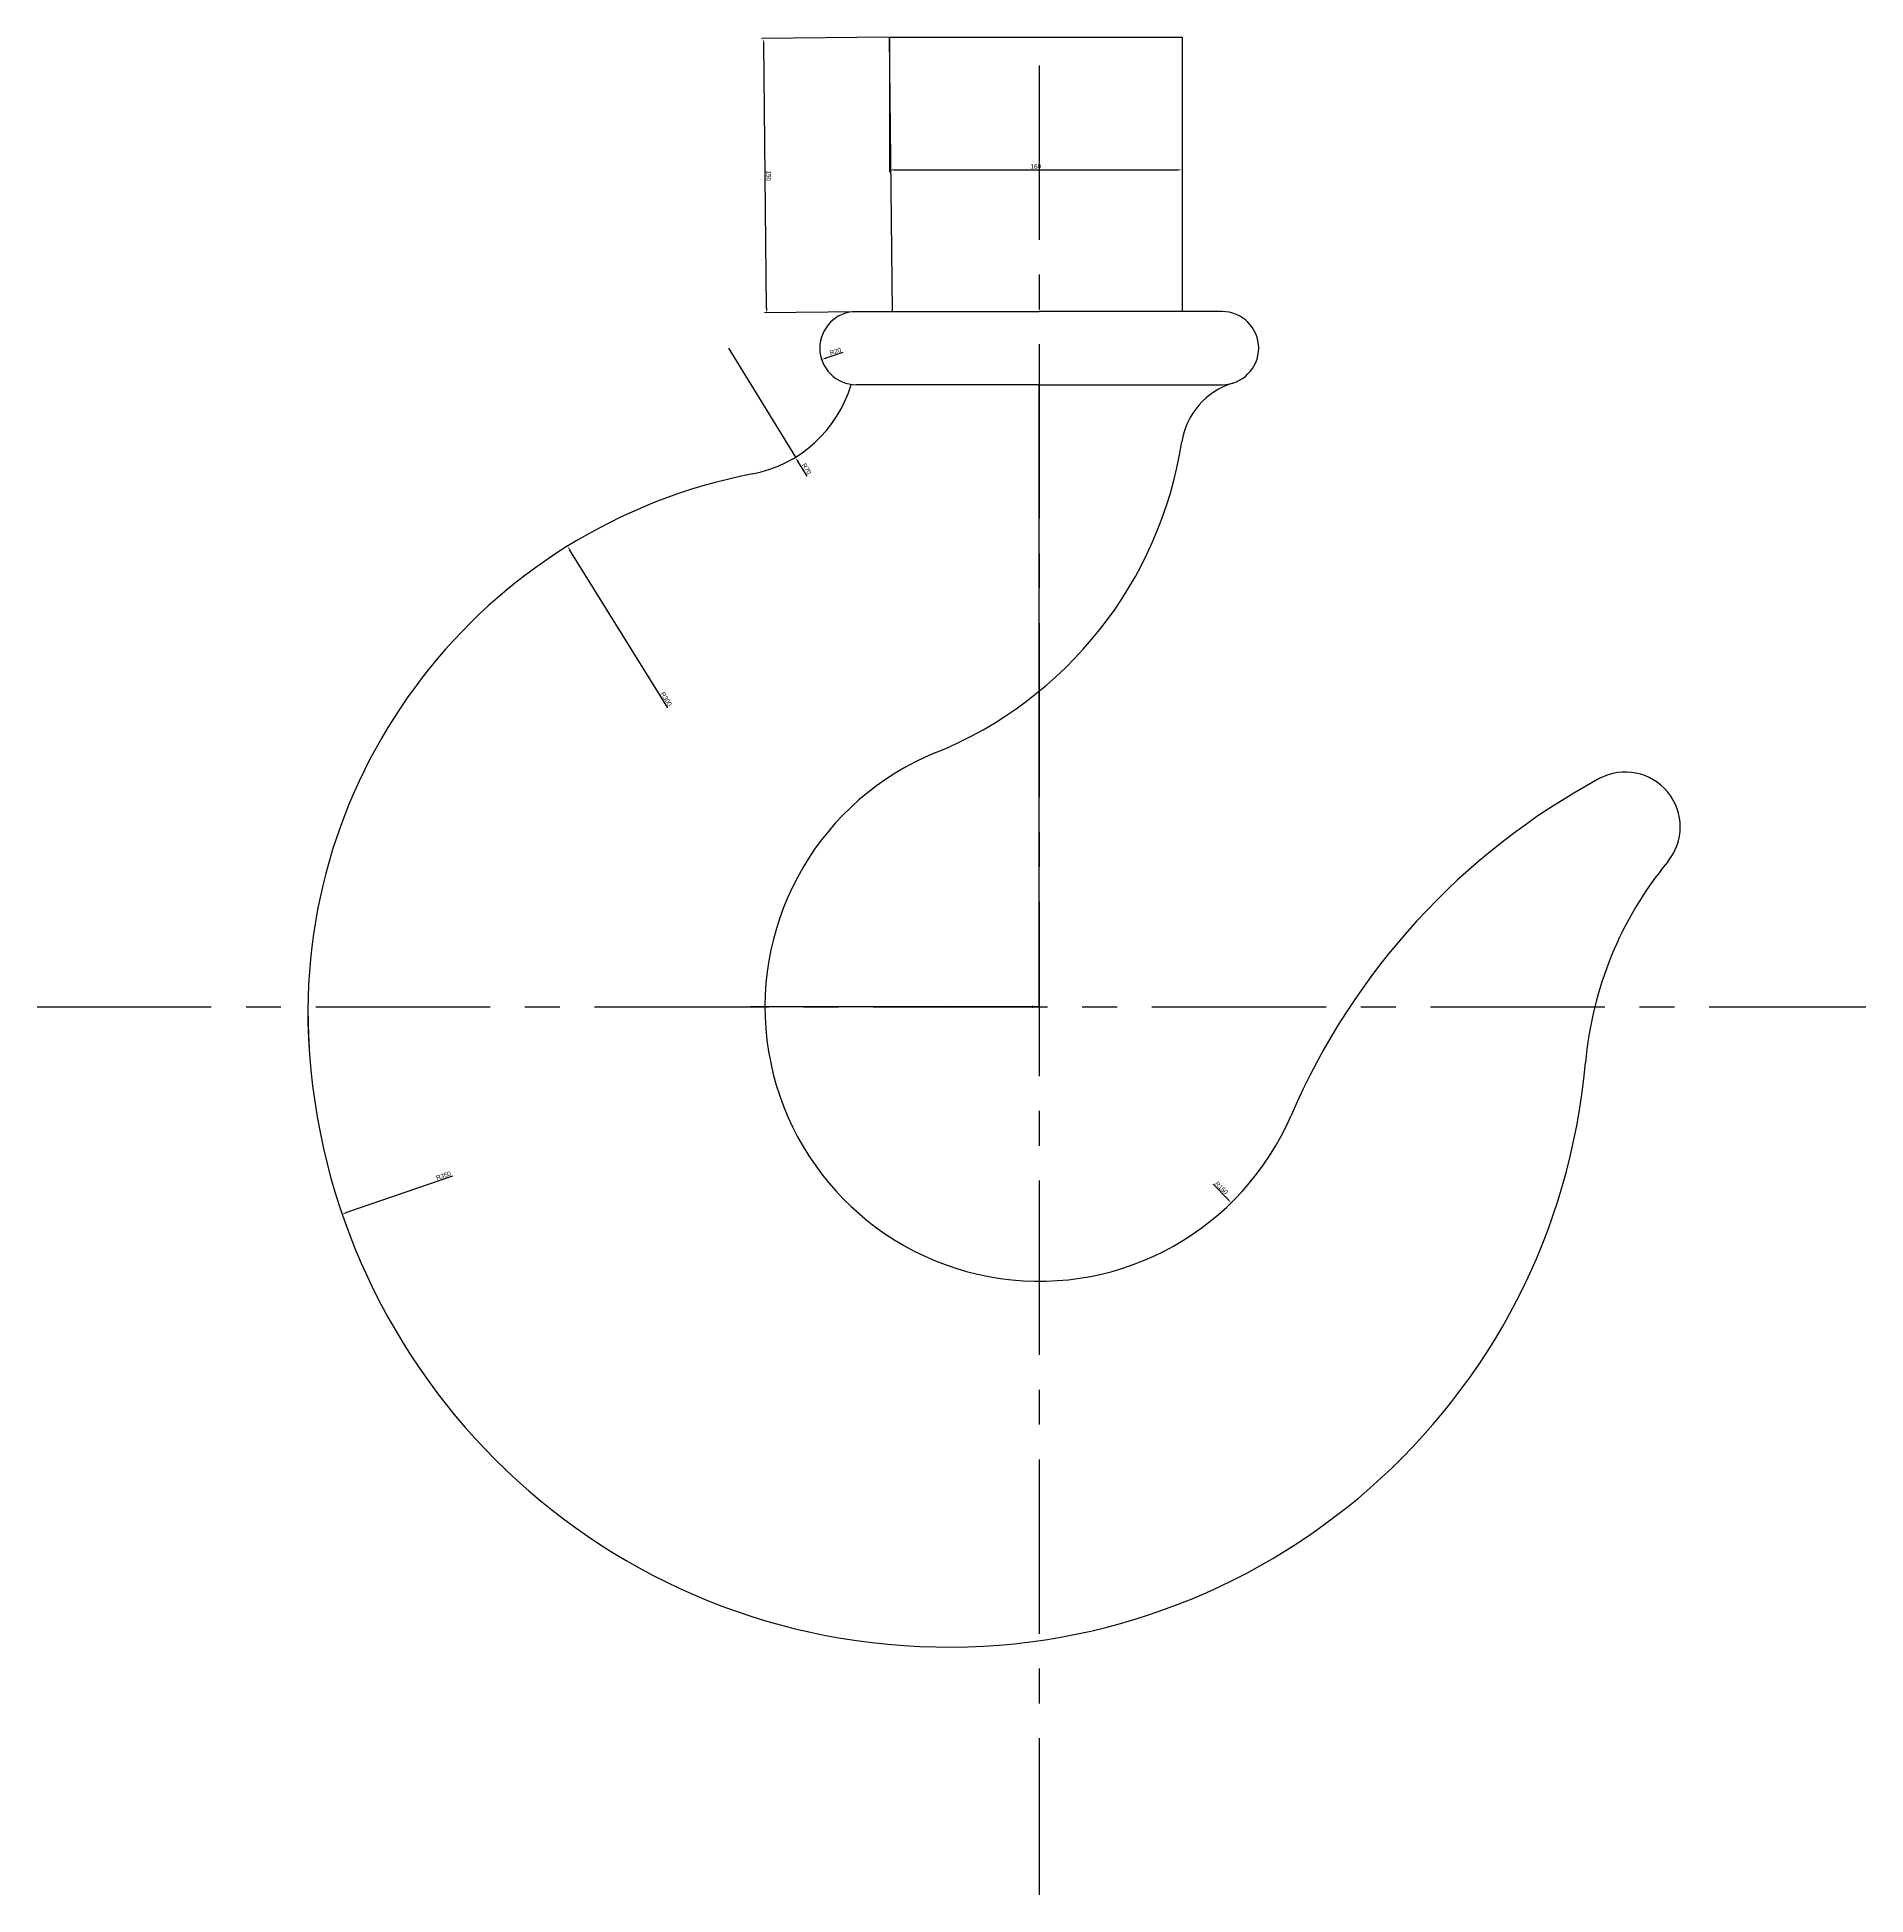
# Model space of a CAD drawing. Header units: millimetres. Extents: x 4948 to 5948, y 1200 to 2215.
import ezdxf
from ezdxf import colors
from ezdxf.entities.mleader import LeaderData, LeaderLine
from ezdxf.math import Vec2, Vec3

# ---------------------------------------------------------------- set-up
doc = ezdxf.new("R2010")
doc.units = ezdxf.units.MM
doc.header["$LTSCALE"] = 3
doc.linetypes.add('CENTER', pattern=[50.8, 31.75, -6.35, 6.35, -6.35])
doc.layers.add('center', color=7, linetype='CENTER')
doc.styles.get("Standard").update_dxf_attribs({"font": 'arial.ttf'})
doc.dimstyles.new('ISO-25', dxfattribs={"dimtxt": 2.5, "dimasz": 2.5, "dimexe": 1.25, "dimexo": 0.625, "dimtad": 1, "dimtxsty": 'Standard', "dimcen": 2.5, "dimadec": 0, "dimazin": 0, "dimtfac": 1, "dimtmove": 0, "dimatfit": 3, "dimfxl": 1, "dimarcsym": 0})

# ---------------------------------------------------------------- blocks, each defined once
blk = doc.blocks.new('*D1')
at = {"color": 0, "lineweight": -2, "transparency": 16777216}
blk.add_line((5591.3, 1588.3), (5599.5, 1579.9), dxfattribs=at)
at = {"color": 0, "transparency": 16777216}
blk.add_solid([(5599.8, 1580.2), (5599.2, 1579.7), (5601.2, 1578.2)], dxfattribs=at)
at = {"layer": 'Defpoints', "color": 0, "transparency": 16777216}
for p in [(5496.3, 1685.3), (5601.2, 1578.2)]:
    blk.add_point(p, dxfattribs=at)
at = {"color": 0, "transparency": 16777216, "insert": (5595.9, 1586.3), "char_height": 2.5, "attachment_point": 5, "rotation": 314.4057}
blk.add_mtext('R150', dxfattribs=at)
blk = doc.blocks.new('*D2')
at = {"color": 0, "lineweight": -2, "transparency": 16777216}
blk.add_line((5293.1, 1848.7), (5239.6, 1934.9), dxfattribs=at)
at = {"color": 0, "transparency": 16777216}
blk.add_solid([(5240, 1935.1), (5239.3, 1934.7), (5238.3, 1937.1)], dxfattribs=at)
at = {"layer": 'Defpoints', "color": 0, "transparency": 16777216}
for p in [(5238.3, 1937.1), (5396.4, 1682.1)]:
    blk.add_point(p, dxfattribs=at)
at = {"color": 0, "transparency": 16777216, "insert": (5292.3, 1853.6), "char_height": 2.5, "attachment_point": 5, "rotation": 301.7925}
blk.add_mtext('R300', dxfattribs=at)
blk = doc.blocks.new('*D3')
at = {"color": 0, "lineweight": -2, "transparency": 16777216}
blk.add_line((5175.5, 1592.7), (5117.5, 1572.8), dxfattribs=at)
at = {"color": 0, "transparency": 16777216}
blk.add_solid([(5117.3, 1573.2), (5117.6, 1572.4), (5115.1, 1572)], dxfattribs=at)
at = {"layer": 'Defpoints', "color": 0, "transparency": 16777216}
for p in [(5446.3, 1685.3), (5115.1, 1572)]:
    blk.add_point(p, dxfattribs=at)
at = {"color": 0, "transparency": 16777216, "insert": (5170.5, 1593), "char_height": 2.5, "attachment_point": 5, "rotation": 18.8913}
blk.add_mtext('R350', dxfattribs=at)
blk = doc.blocks.new('*D4')
at = {"color": 0, "lineweight": -2, "transparency": 16777216}
for p, q in [((5326.3, 2045.4), (5362.9, 1985.7)), ((5369.3, 1975.3), (5364.2, 1983.6))]:
    blk.add_line(p, q, dxfattribs=at)
at = {"color": 0, "transparency": 16777216}
blk.add_solid([(5364.6, 1983.8), (5363.9, 1983.4), (5362.9, 1985.7)], dxfattribs=at)
at = {"layer": 'Defpoints', "color": 0, "transparency": 16777216}
for p in [(5326.3, 2045.4), (5362.9, 1985.7)]:
    blk.add_point(p, dxfattribs=at)
at = {"color": 0, "transparency": 16777216, "insert": (5369.1, 1979.4), "char_height": 2.5, "attachment_point": 5, "rotation": 301.5817}
blk.add_mtext('R70', dxfattribs=at)
blk = doc.blocks.new('*D5')
at = {"color": 0, "lineweight": -2, "transparency": 16777216}
for p, q in [((5414.4, 2214.7), (5414.4, 2141.5)), ((5574.4, 2214.7), (5574.4, 2141.5)), ((5416.9, 2142.8), (5571.9, 2142.8))]:
    blk.add_line(p, q, dxfattribs=at)
at = {"color": 0, "transparency": 16777216}
for points in [[(5416.9, 2143.2), (5416.9, 2142.4), (5414.4, 2142.8)], [(5571.9, 2143.2), (5571.9, 2142.4), (5574.4, 2142.8)]]:
    blk.add_solid(points, dxfattribs=at)
at = {"layer": 'Defpoints', "color": 0, "transparency": 16777216}
for p in [(5414.4, 2215.4), (5574.4, 2215.3), (5574.4, 2142.8)]:
    blk.add_point(p, dxfattribs=at)
at = {"color": 0, "transparency": 16777216, "insert": (5494.4, 2144.7), "char_height": 2.5, "attachment_point": 5}
blk.add_mtext('160', dxfattribs=at)
blk = doc.blocks.new('*D6')
at = {"color": 0, "lineweight": -2, "transparency": 16777216}
for p, q in [((5413.8, 2215.3), (5344.3, 2214.6)), ((5347.2, 2067.1), (5345.6, 2212.1)), ((5415.4, 2065.4), (5346, 2064.6))]:
    blk.add_line(p, q, dxfattribs=at)
at = {"color": 0, "transparency": 16777216}
for points in [[(5346, 2212.1), (5345.2, 2212.1), (5345.6, 2214.6)], [(5347.7, 2067.1), (5346.8, 2067.1), (5347.3, 2064.6)]]:
    blk.add_solid(points, dxfattribs=at)
at = {"layer": 'Defpoints', "color": 0, "transparency": 16777216}
for p in [(5345.6, 2214.6), (5414.4, 2215.4), (5416, 2065.4)]:
    blk.add_point(p, dxfattribs=at)
at = {"color": 0, "transparency": 16777216, "insert": (5348.3, 2139.6), "char_height": 2.5, "attachment_point": 5, "rotation": 270.6361}
blk.add_mtext('150', dxfattribs=at)
blk = doc.blocks.new('*D7')
at = {"color": 0, "lineweight": -2, "transparency": 16777216}
blk.add_line((5388.9, 2043), (5379.6, 2039.9), dxfattribs=at)
at = {"color": 0, "transparency": 16777216}
blk.add_solid([(5379.5, 2040.3), (5379.8, 2039.5), (5377.3, 2039.2)], dxfattribs=at)
at = {"layer": 'Defpoints', "color": 0, "transparency": 16777216}
for p in [(5396.3, 2045.4), (5377.3, 2039.2)]:
    blk.add_point(p, dxfattribs=at)
at = {"color": 0, "transparency": 16777216, "insert": (5384.8, 2043.6), "char_height": 2.5, "attachment_point": 5, "rotation": 18.0505}
blk.add_mtext('R20', dxfattribs=at)

msp = doc.modelspace()

# ---------------------------------------------------------------- linework, layer by layer
for p, q in [((5416.048, 2065.365), (5414.383, 2215.354)), ((5414.383, 2215.354), (5574.383, 2215.354)), ((5574.383, 2215.354), (5574.354, 2065.365)), ((5396.27, 2065.365), (5496.262, 2065.365)), ((5596.253, 2065.365), (5496.262, 2065.365)), ((5496.262, 2025.321), (5396.262, 2025.365)), ((5496.262, 2025.321), (5596.262, 2025.365)), ((5496.262, 1685.321), (5496.262, 2025.321)), ((5496.262, 1685.321), (5446.262, 1685.512))]:
    msp.add_line(p, q)
for centre, radius, start, end in [((5396.27, 2045.365), 20, 90, 269.974635), ((5596.253, 2045.365), 20, 270.025365, 90), ((5326.27, 2045.365), 70, 280.920799, 343.573579), ((5613.769, 1987.979), 40, 106.973815, 171.131402), ((5356.877, 2028.062), 220, 292.130318, 351.131402), ((5396.368, 1682.066), 300, 100.920799, 183.732632), ((5496.262, 1685.321), 150, 112.130318, 336.69421), ((5983.017, 1475.632), 380, 118.356342, 156.69421), ((5816.783, 1783.636), 30, 320.459597, 118.356342), ((5994.154, 1637.213), 200, 140.459597, 174.982014), ((5446.262, 1685.321), 350, 180, 354.982014)]:
    msp.add_arc(centre, radius, start, end)
at = {"layer": 'center'}
for p, q in [((5496.262, 2199.892), (5496.262, 1199.892)), ((4948.282, 1685.321), (5948.282, 1685.321))]:
    msp.add_line(p, q, dxfattribs=at)

# ---------------------------------------------------------------- dimensions: what is measured, and where the dimension line sits
dim = msp.add_aligned_dim(p1=(5416.048, 2065.365), p2=(5414.383, 2215.354), distance=68.789, dimstyle='ISO-25')
dim.commit()
dim.dimension.update_dxf_attribs({"geometry": '*D6', "text_midpoint": (5348.332, 2139.617)})
dim = msp.add_linear_dim(base=(5574.383, 2142.794), p1=(5414.383, 2215.354), p2=(5574.383, 2215.323), dimstyle='ISO-25')
dim.commit()
dim.dimension.update_dxf_attribs({"geometry": '*D5', "text_midpoint": (5494.383, 2144.696)})
dim = msp.add_radius_dim(center=(5326.27, 2045.365), mpoint=(5362.93, 1985.732), dimstyle='ISO-25')
dim.commit()
dim.dimension.update_dxf_attribs({"geometry": '*D4', "text_midpoint": (5369.058, 1979.395)})
for center, mpoint, picture, middle in [((5396.27, 2045.365), (5377.255, 2039.168), '*D7', (5385.439, 2041.835)), ((5396.368, 1682.066), (5238.314, 1937.054), '*D2', (5290.657, 1852.61)), ((5446.262, 1685.321), (5115.115, 1572), '*D3', (5171.134, 1591.17)), ((5496.262, 1685.321), (5601.222, 1578.16), '*D1', (5594.519, 1585.003))]:
    dim = msp.add_radius_dim(center=center, mpoint=mpoint, dimstyle='ISO-25')
    dim.commit()
    dim.dimension.update_dxf_attribs({"geometry": picture, "text_midpoint": middle, "dimtype": 164})

# ---------------------------------------------------------------- leaders
ml = msp.add_multileader_mtext('Standard')
ml.set_content('', color=256)
ml.set_leader_properties()
ml.build(insert=Vec2(0, 0))
ctx = ml.context
ctx.base_point, ctx.plane_origin = Vec3(5334.262, 1685.321), Vec3(5496.262, 1685.321)
ctx.text_align_type = 2
notes = []
notes.append((ctx, [(0, (1, 1, 0), (5346.262, 1685.321), (-1, 0), 8, [(0, [(5496.262, 1685.321)], 0, [])])]))
ctx.mtext.insert, ctx.mtext.alignment, ctx.mtext.flow_direction = Vec3(5336.262, 1687.321), 3, 5
for ctx, leaders in notes:
    for number, flags, end, landing, length, lines in leaders:
        leader = LeaderData()
        leader.index, (leader.has_last_leader_line, leader.has_dogleg_vector, leader.attachment_direction) = number, flags
        leader.last_leader_point, leader.dogleg_vector, leader.dogleg_length = Vec3(end), Vec3(landing), length
        for number, points, colour, breaks in lines:
            line = LeaderLine()
            line.index, line.vertices, line.color, line.breaks = number, Vec3.list(points), colors.encode_raw_color(colour), breaks
            leader.lines.append(line)
        ctx.leaders.append(leader)

doc.saveas('drawing.dxf')
